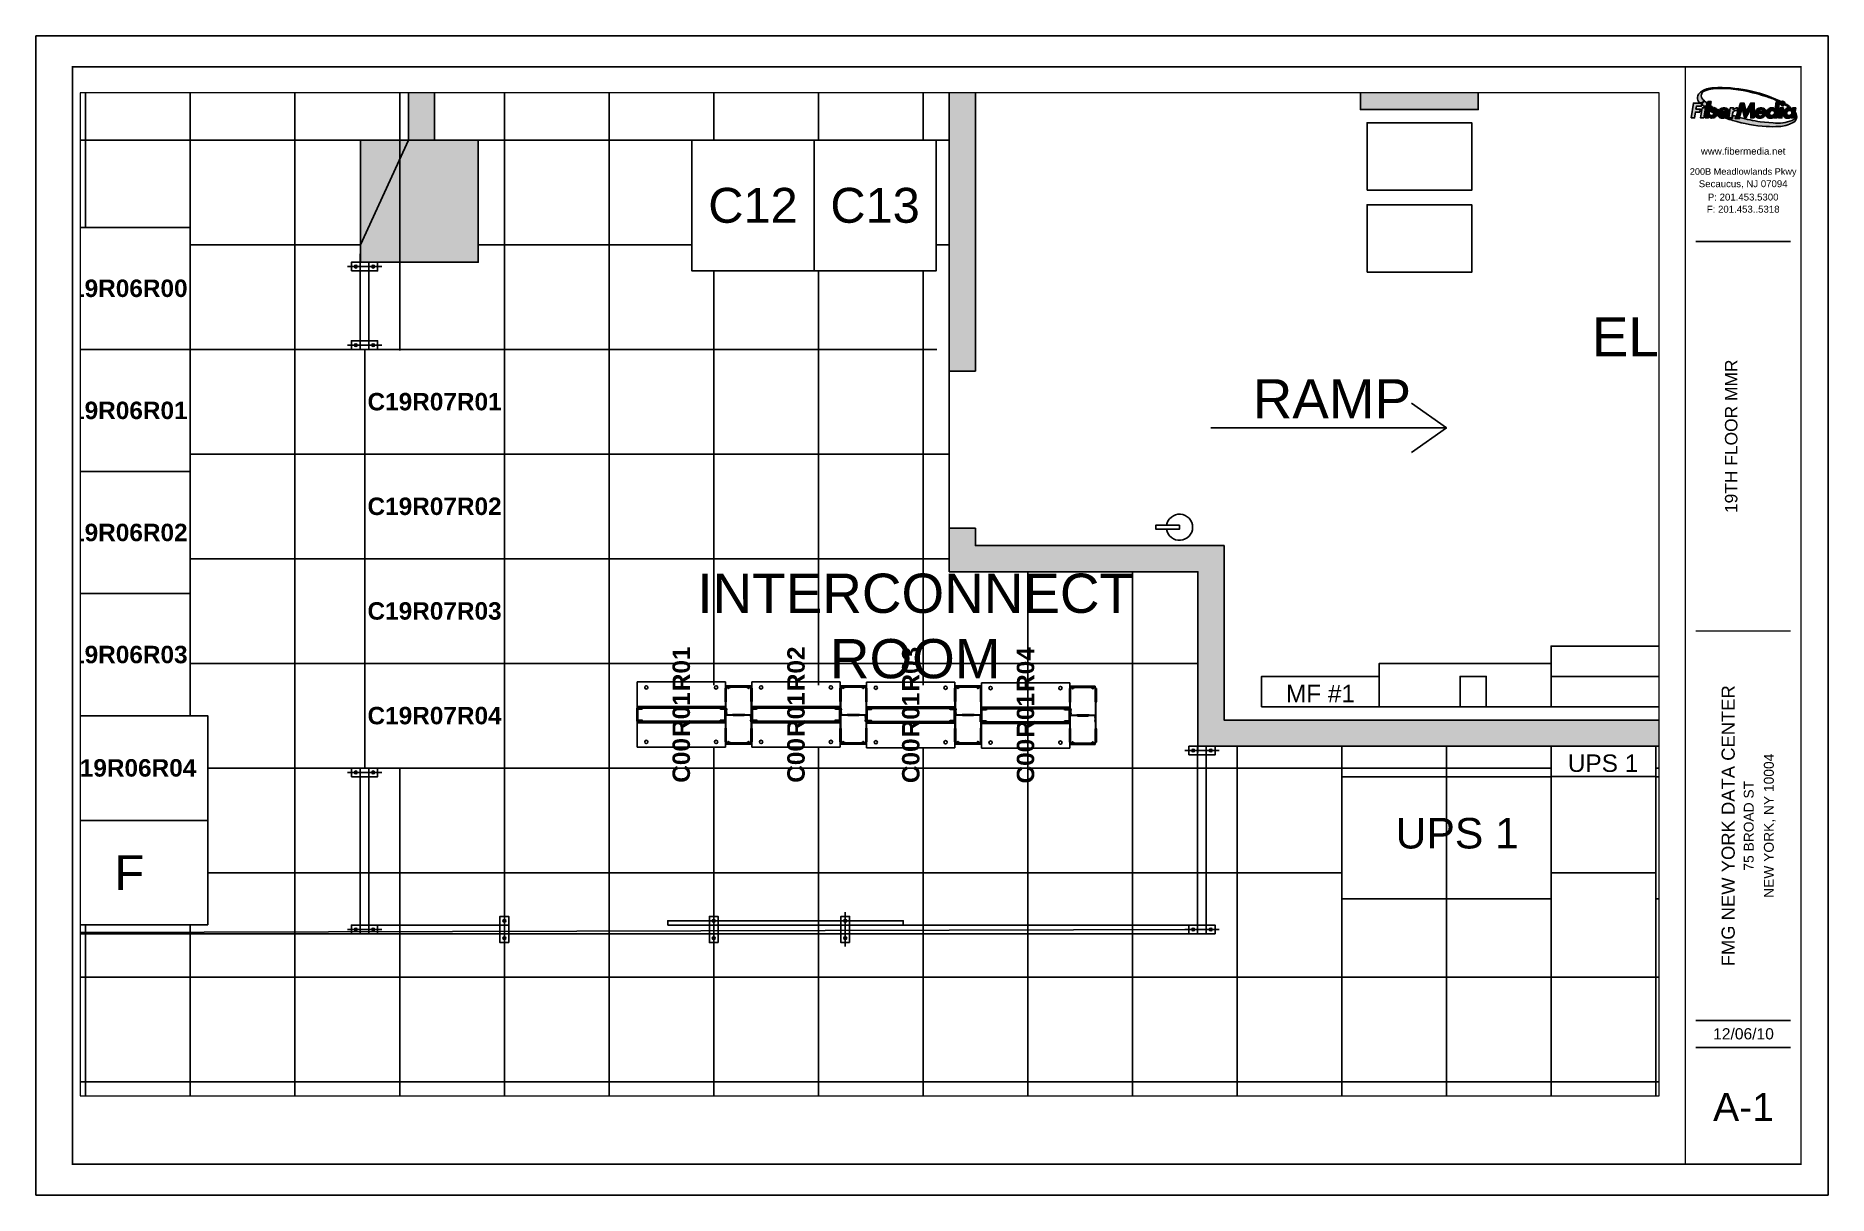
# Paper-space layout '19th FLR MMR' of a CAD drawing. Header units: inches. Extents: x 0 to 17, y -24 to -13.
# The model-space entities are those that its viewports show. They can reach past a viewport. Long polylines and large blocks are cut down to what shows.
import ezdxf
from ezdxf.enums import TextEntityAlignment as Align

# ---------------------------------------------------------------- set-up
doc = ezdxf.new("R2010")
doc.units = ezdxf.units.IN
doc.header["$LTSCALE"] = 48
doc.header["$MEASUREMENT"] = 0
doc.linetypes.add('DASHED2', pattern=[0.375, 0.25, -0.125])
for name, color, linetype in [('A-ANNO-TEXT-90', 1, 'Continuous'), ('A-COLS', 6, 'Continuous'), ('A-COLS-PATT', 8, 'Continuous'), ('A-FLOR-CAGE', 3, 'Continuous'), ('A-FLOR-EQUIP', 3, 'Continuous'), ('A-FLOR-PART', 6, 'Continuous'), ('A-FLOR-PART-FILL', 252, 'Continuous'), ('A-FLOR-PATT-RAFL', 8, 'Continuous'), ('A-FLOR-RACK', 3, 'Continuous'), ('AG-TTL', 1, 'Continuous')]:
    doc.layers.add(name, color=color, linetype=linetype)
doc.styles.add('CRR Text', font='arialbd.ttf', dxfattribs={"height": 4})
doc.styles.get("Standard").update_dxf_attribs({"font": 'arial.ttf'})
doc.styles.add('TITLES', font='arial.ttf')
doc.styles.add('TITLES-3', font='arial.ttf')
doc.dimstyles.get("Standard").update_dxf_attribs({"dimtxt": 0.18, "dimasz": 0.18, "dimexe": 0.18, "dimexo": 0.0625, "dimgap": 0.09, "dimtad": 0, "dimtih": 1, "dimtoh": 1, "dimdec": 4, "dimzin": 0, "dimdsep": 46, "dimtxsty": 'Standard', "dimcen": 0.09, "dimadec": 0, "dimazin": 0, "dimtfac": 1, "dimtdec": 4, "dimtofl": 0, "dimtmove": 0, "dimatfit": 3, "dimfxl": 1, "dimtolj": 1, "dimtzin": 0, "dimarcsym": 0})

psp = doc.layouts.new('19th FLR MMR')

msp = doc.modelspace()

# ---------------------------------------------------------------- texts
at = {"layer": 'A-ANNO-TEXT-90', "attachment_point": 5, "style": 'TITLES'}
for s, insert, char_height, width in [('ELECTRICAL ROOM', (272454.2152382002, 274480.1474646206), 9, 75.9571129520773), ('RAMP', (272355.8723885823, 274473.5012112147), 9, 75.9571129520773), ('INTERCONNECT ROOM', (272260.3343360598, 274421.3351691095), 9, 75.9571129520773), ('MF #1', (272353.2434232915, 274405.9016821757), 4, 32.81956615357194), ('UPS 1', (272418.0421587793, 274389.9016715459), 4, 32.81956615357194), ('UPS 1', (272384.6075203205, 274373.8162321207), 7, 26.79316318151541)]:
    msp.add_mtext(s, dxfattribs=dict(at, insert=insert, char_height=char_height, width=width))
at = {"layer": 'A-FLOR-RACK', "attachment_point": 5, "style": 'TITLES'}
for s, insert, char_height, width in [('C12', (272223.1349250319, 274517.8162338924), 8, 24.62477305572247), ('C13', (272251.1349294857, 274517.8162338924), 8, 24.62477305572247), ('{\\fArial|b1|i0|c0|p34;C19R06R00}', (272078.1349370355, 274498.816235664), 4, 24.625), ('{\\fArial|b1|i0|c0|p34;C19R06R01}', (272078.1349370355, 274470.8162321207), 4, 24.625), ('{\\fArial|b1|i0|c0|p34;C19R07R01}', (272150.1349383935, 274472.8162338923), 4, 24.625), ('{\\fArial|b1|i0|c0|p34;C19R07R02}', (272150.1349419566, 274448.8162338923), 4, 24.625), ('{\\fArial|b1|i0|c0|p34;C19R06R02}', (272078.1349370355, 274442.8162285774), 4, 24.625), ('{\\fArial|b1|i0|c0|p34;C19R07R03}', (272150.1349455197, 274424.8162338923), 4, 24.625), ('{\\fArial|b1|i0|c0|p34;C19R06R03}', (272078.1349370355, 274414.8162250342), 4, 24.625), ('{\\fArial|b1|i0|c0|p34;C19R07R04}', (272150.1349437382, 274400.8162338923), 4, 24.625), ('{\\fArial|b1|i0|c0|p34;C19R06R04}', (272080.1349388071, 274388.8162232625), 4, 24.625), ('F', (272080.1349405788, 274364.8162232626), 8, 24.62477305572247)]:
    msp.add_mtext(s, dxfattribs=dict(at, insert=insert, char_height=char_height, width=width))

# ---------------------------------------------------------------- blocks, each defined once
blk = doc.blocks.new('A$C0594215C')
h = blk.add_hatch(color=252)
edge = h.paths.add_edge_path()
edge.add_arc((0.1709584520221278, -2.083412417283995), 1.994241966931446, 62.78941536878353, 63.22376952168978)
edge.add_line((1.069378830522702, -0.3030074503830686), (1.071617104786519, -0.2885521231887243))
edge.add_line((1.071617104786519, -0.2885521231887243), (1.040140566052813, -0.2885521231887243))
edge.add_arc((0.1709584520220259, -2.083412417283903), 1.99424196693141, 64.16087023338495, 72.49067860598396)
edge.add_arc((-0.5277084517235218, -3.968215901324365), 4.003150465513878, 71.0702508235103, 84.87925500281447)
edge.add_arc((-0.3279088631606356, -2.369745897196541), 2.39389000902527, 86.22761131080384, 94.90238556720435)
edge.add_arc((-0.4566078224503712, -0.695014201693217), 0.7144417293695254, 96.09674002829891, 112.5899473717824)
edge.add_arc((-0.6925404297798822, -0.1516498851547301), 0.1224750865826184, 108.3256368973689, 226.64074568241)
edge.add_arc((0.06924796671472477, 0.5894775064872809), 1.185198823558726, 224.4632536954635, 227.3058588094185)
edge.add_arc((-0.7370074130625661, -0.3487148906776948), 0.06714029003129537, 87.78886458942061, 157.4044804465227)
edge.add_line((-0.7989940322651883, -0.3229180384411219), (-0.8542210732216056, -0.3229180384411201))
edge.add_arc((-0.7387793199977679, -0.2018786304285818), 0.1672642719752762, 124.041875156641, 226.3559731906128, ccw=False)
edge.add_arc((-0.5144292626139443, -0.5079410988120755), 0.5466614540864426, 90.82985394865119, 125.5690931979918, ccw=False)
edge.add_arc((-0.3610322513703007, -3.311478692262784), 3.354023228119497, 64.95134072622949, 92.75674945493648, ccw=False)
edge.add_arc((0.7039107332047472, -1.147300799936029), 0.9437524349426538, 65.16556394757907, 67.89692153606262, ccw=False)
edge.add_arc((1.136874550745162, -0.3418156465467824), 0.06276319090301803, 125.6608338282049, 149.4029760901692)
h = blk.add_hatch(color=150)
h.paths.add_polyline_path([(-0.9439911472762432, -0.4731319960804505), (-0.9328605767375677, -0.4038293996040885), (-0.815976758122769, -0.4038293996040885), (-0.8042101655276213, -0.3305667204188687), (-1.005292228222817, -0.3305667204188687), (-1.061935408904997, -0.6832458108854187), (-0.977737164824589, -0.6832458108854205), (-0.9554397288431531, -0.544414633911245), (-0.8524234275730151, -0.544414633911245), (-0.8409748460060946, -0.4731319960804505)])
h.paths.add_polyline_path([(-0.8315595787810537, -0.6832458108854205), (-0.7543777457121728, -0.6832458108854187), (-0.7161092471273811, -0.4449735402985642), (-0.7932910801962691, -0.4449735402985731)])
h.paths.add_polyline_path([(-0.7921219219888123, -0.3487148906780728, 1), (-0.6818929041367845, -0.3487148906780728, 1)])
h.paths.add_polyline_path([(-0.04752948349631225, -0.4894467109836018), (-0.04038672422671397, -0.4449735402985624), (-0.1197046902389509, -0.4449735402985624), (-0.157973188823739, -0.6832458108854151), (-0.07865522281150916, -0.6832458108854222), (-0.05807147748218711, -0.5550846360765505, -0.245071500450143), (-0.01616514480915043, -0.5173092833866235, -0.2049683213130661), (0.0445668823545553, -0.5158868664348422), (0.05507708918350573, -0.443266386627263, 0.1480760763406219), (0.01158334787850634, -0.4483325901713702, 0.0958231418744584)])
h = blk.add_hatch(color=252)
edge = h.paths.add_edge_path()
edge.add_arc((-0.5584988805977833, -0.114976916662535), 0.3607012231287179, 236.5400983716009, 237.562923876772)
edge.add_arc((0.5293194132058447, 1.413000961975328), 2.235934034398122, 235.0372289959115, 235.8469038586064)
edge.add_line((-0.7259476360411483, -0.4373248583208191), (-0.7071341026659823, -0.4373248583208156))
edge.add_line((-0.7071341026659823, -0.4373248583208156), (-0.7089661904222773, -0.4487320398343329))
edge.add_arc((0.5293194132056713, 1.413000961975111), 2.235934034397848, 236.3711188150108, 236.9146349213882)
edge.add_line((-0.6912500706209634, -0.4603946559683649), (-0.6786437973078812, -0.3819038482014641))
edge.add_arc((-0.7444768747685605, -0.33760494926131), 0.07934977337871726, 260.646895352226, 326.06349712130617, ccw=False)
edge = h.paths.add_edge_path()
edge.add_arc((0.06924796671479616, 0.5894775064891622), 1.185198823560329, 236.2250848106262, 239.4956442540021)
edge.add_arc((-0.519879557446649, -0.5415871414219011), 0.1106152387782565, 96.4801786782034, 110.1386059489327)
edge.add_arc((-0.5298737445793613, -0.547784849296689), 0.1135785383427976, 104.3187470870249, 127.9229163778035)
edge.add_line((-0.5996792003322255, -0.4581897449704968), (-0.589641685545562, -0.3956928734517966))
edge = h.paths.add_edge_path()
edge.add_arc((-0.2709623054637533, -0.5878551794541035), 0.1626263114402569, 144.004809004419, 152.479002677329)
edge.add_arc((-0.5824146488473552, -0.5474296513729059), 0.1707947899236683, 11.72904961998594, 13.16119415732322)
edge.add_arc((-0.5192446614920238, -0.5286270174367876), 0.105076219430628, 11.02021304879129, 27.11211110247318)
edge.add_arc((0.1448197807670578, 0.6364064544775003), 1.254402788363411, 242.9462933076306, 244.1288281190921)
edge = h.paths.add_edge_path()
edge.add_arc((0.5293194132004926, 1.407691847918703), 2.235934034395837, 239.91588308536, 242.2112484682238)
edge.add_arc((-0.5789282358464746, -0.5596961891679846), 0.06668718741910036, 350.7831718364495, 372.246437661924)
edge.add_arc((-0.5579463066670773, -0.563961833901156), 0.04786988906962306, 22.61938422938717, 62.3609906839571)
edge.add_arc((-0.5587644726308713, -0.608386547774685), 0.08983294516621866, 75.14884898080328, 106.0788035953638)
edge.add_arc((-0.5391596285832256, -0.6009187423208008), 0.09053392178470354, 119.4301234675816, 125.3107629498658)
edge = h.paths.add_edge_path()
edge.add_line((-0.1557309399546014, -0.5886563389343884), (-0.3293648771392732, -0.5886563389343848))
edge.add_line((-0.3293648771392732, -0.5886563389343848), (-0.3293648771392732, -0.6091432262947674))
edge.add_arc((-0.2901175050265417, -0.5827829778931662), 0.04727810183953379, 213.8870330073015, 332.8460239399074)
edge.add_line((-0.2480502414908585, -0.6043599158633395), (-0.1582530643713511, -0.6043599158633395))
edge.add_line((-0.1582530643713511, -0.6043599158633395), (-0.1557309399546014, -0.5886563389343884))
edge = h.paths.add_edge_path()
edge.add_line((0.1125556042908258, -0.6745786467285875), (0.1060034805098375, -0.6960315596464408))
edge.add_line((0.1060034805098375, -0.6960315596464408), (-0.005567069166875882, -0.6960315596464408))
edge.add_line((-0.005567069166875882, -0.6960315596464408), (0.01127160104475777, -0.6451468648773133))
edge.add_arc((1.200554078187313, 3.258556665807383), 4.080844773563251, 252.0636616589661, 253.0563848921706, ccw=False)
edge.add_line((-0.05618320337368132, -0.6239561121565451), (-0.0677591167331073, -0.6960315596464426))
edge.add_line((-0.0677591167331073, -0.6960315596464426), (-0.1729762890325297, -0.696031559646439))
edge.add_line((-0.1729762890325297, -0.696031559646439), (-0.1618463988069969, -0.6267331990236844))
edge.add_arc((-0.2806453659168048, -0.5709757821471662), 0.1312329384076234, 293.89652817515673, 334.8573341880382, ccw=False)
edge.add_arc((0.5293194132057565, 1.413000961975097), 2.235934034397882, 250.2161091887117, 254.8021579129318)
edge.add_arc((0.9287271837570286, 2.38799455546791), 3.284102182812922, 252.5362963978491, 266.760041494498)
edge.add_arc((0.8962114969054849, 1.991936281189155), 2.886856852114225, 266.9600882480628, 273.0399117519371)
edge.add_arc((0.9972862860723108, -0.05007687140053507), 0.8423891327112868, 273.5404209041839, 296.6493961822535)
edge.add_arc((1.318880292104831, -0.6564303268407057), 0.1569688639149812, 290.9960937629002, 398.7429001081705)
edge.add_line((1.441310047317476, -0.5581950008254086), (1.43725783654282, -0.5843651773560463))
edge.add_arc((1.338238461958998, -0.635905774508418), 0.1116300573223636, -74.79073135478001, 27.497438359595776, ccw=False)
edge.add_arc((1.022168621060813, 0.07384928093940357), 0.8874322738903284, 262.5245608080628, 292.90240459135254, ccw=False)
edge.add_line((0.9067126345443874, -0.8060404598347901), (0.6005406320812803, -0.777936605636345))
edge.add_arc((1.200554078187356, 3.258556665807508), 4.080844773563383, 254.53729395839298, 261.54505320372846, ccw=False)
h = blk.add_hatch(color=150)
h.paths.add_polyline_path([(-0.464485142721113, -0.6506973027361997, 0.2422313771518775), (-0.4298396226932404, -0.5114791628187234, 0.2292342290760988), (-0.4772120682256222, -0.4478769649042444, 0.1981652741137444), (-0.5556947880809702, -0.4450501999229957, 0.1572452597342862), (-0.6108464704058818, -0.4794873226813102), (-0.5807737079797661, -0.2922444035421403), (-0.6564970456431425, -0.2922444035421404), (-0.7192951075691701, -0.6832458108854205), (-0.6435717699057868, -0.6832458108854224), (-0.6371805040175929, -0.6434516853926056, 0.2184930468814389), (-0.5981178874703339, -0.6846184754293763, 0.1922688431431269), (-0.52882683663384, -0.6846184754293763, 0.1528358977234149)])
h.paths.add_polyline_path([(-0.5394517096472456, -0.6175071193958779, -0.3487793084046487), (-0.6208198438288302, -0.6063099687616728, -0.3083958033458566), (-0.6185834228036207, -0.5378888816189449, -0.1098904949678576), (-0.5866216387563092, -0.5096609152313434, -0.1403228544293816), (-0.5329658476289718, -0.5090715903955785, -0.1824679828219365), (-0.5064327678955002, -0.5379484436120577, -0.1525949031095943), (-0.5099705039540794, -0.5821477071495381, -0.1943207963366883)], flags=16)
blk.add_hatch(color=7).paths.add_polyline_path([(0.4551716178186531, -0.3305667204188687), (0.3717930145098194, -0.3305667204188705), (0.2577278615335246, -0.5328890657912595), (0.2129357394400877, -0.3305667204188634), (0.1288395170394949, -0.3305667204188634), (0.0121315968711535, -0.6832458108854205), (0.09653970216555763, -0.6832458108854205), (0.1642387413365327, -0.4615861413640943), (0.2179311398465735, -0.6832458108854187), (0.250600450719201, -0.6832458108854187), (0.375982897246594, -0.4654101950113709), (0.3706298007082225, -0.6832458108854187), (0.455171617818646, -0.6832458108854187)])
h = blk.add_hatch(color=256)
h.paths.add_polyline_path([(1.062692946819645, -0.2962008051664693), (0.9827583295877282, -0.2962008051664746), (0.9542080179841683, -0.4805857585216575, 0.1660834034530181), (0.912927642226208, -0.4462745412662041, 0.1922688431432861), (0.8436365913896609, -0.4462745412661828, 0.1302370855333304), (0.7819837571356274, -0.4847839311246496, 0.2760747585615823), (0.7446493774490683, -0.6194138538768765, 0.2292342290759845), (0.7920218229814395, -0.6830160517913164, 0.1612593907235224), (0.8779785577879835, -0.688053098275633, 0.1252117057155182), (0.928042070101629, -0.6495719029395364), (0.9228279756363733, -0.6832458108854187), (1.00276259286829, -0.6832458108854169)])
h.paths.add_polyline_path([(0.9362989646214679, -0.5244444720866159, -0.3047964561301256), (0.9345300912018857, -0.5922166724003528, -0.1119520285667268), (0.9021007595489365, -0.6210935256169492, -0.1403228544293417), (0.8484449684216138, -0.6216828504527143, -0.1824679828220262), (0.8219118886881347, -0.5928059972362156, -0.1525949031096704), (0.8254496247467316, -0.5486067336987173, -0.1943207963362681), (0.8549308304398302, -0.5132473214524413, -0.3487793084049131)], flags=16)
h = blk.add_hatch(color=7)
h.paths.add_polyline_path([(1.154277623326792, -0.4449735402985642), (1.074343006094889, -0.4449735402985677), (1.037448739789763, -0.6832458108854151), (1.117383357021666, -0.6832458108854222)])
h.paths.add_polyline_path([(1.081760041819127, -0.3418156465476727, 1), (1.191989059671155, -0.3418156465476727, 1)])
h = blk.add_hatch(color=252)
edge = h.paths.add_edge_path()
edge.add_arc((1.294789548762088, -0.5238541741345519), 0.09067722310861838, 68.35041922940898, 69.08930672506436)
edge.add_arc((1.289726775181985, -0.5330404807245797), 0.1010758765283463, 68.26698003533005, 96.40550105702381)
edge.add_line((1.278450311232106, -0.4325955994375743), (1.249091234959067, -0.4057262949633778))
edge.add_arc((0.1709584520220351, -2.083412417283851), 1.994241966931359, 57.27395073966413, 59.18374888272163)
edge.add_arc((1.136874550745189, -0.3418156465472389), 0.06276319090322025, 332.5701881616779, 357.8213908788101)
edge.add_arc((0.7039107332057878, -1.147300799931888), 0.9437524349385841, 48.58238692836511, 58.31666075905122, ccw=False)
h = blk.add_hatch(color=150)
h.paths.add_polyline_path([(-0.3421506259002953, -0.6127866523531917), (-0.3421506259002918, -0.5758705901733645), (-0.1614259656604986, -0.5758705901733663, 0.340467163760611), (-0.1889941120606977, -0.4639251802061164, 0.5066452923940188), (-0.4137871478878736, -0.5468857539114218, 0.1586564397956879), (-0.4071284165138422, -0.6427457196372579, 0.1576907027495531), (-0.3525268192468296, -0.6866815408024998, 0.1371768687911763), (-0.2553093411860381, -0.6866815408024998, 0.2433452316852604), (-0.1715670514486263, -0.6171456646243598), (-0.240854213321871, -0.6171456646243598, -0.549380458128436)])
h.paths.add_polyline_path([(-0.3390040020224063, -0.5337555240530634, -0.5265984072587759), (-0.2373027410867827, -0.4988498700475361, -0.2686918640123406), (-0.2239423709463857, -0.5337555240530634)], flags=16)
h = blk.add_hatch(color=7)
h.paths.add_polyline_path([(0.701476994245315, -0.4639251802061164, 0.5066452923940188), (0.4766839584181426, -0.5468857539114218, 0.1586564397956879), (0.483342689792174, -0.6427457196372579, 0.1576907027495531), (0.5379442870591866, -0.6866815408024998, 0.1371768687911763), (0.6351617651199781, -0.6866815408024998, 0.2433452316852604), (0.71890405485739, -0.6171456646243598), (0.6496168929841453, -0.6171456646243598, -0.549380458128436), (0.5483204804057209, -0.6127866523531917), (0.5483204804057245, -0.5758705901733645), (0.7290451406455141, -0.5758705901733663, 0.340467163760611)])
h.paths.add_polyline_path([(0.671159234551606, -0.5337555240530634), (0.5560976034755818, -0.5337555240530634, -0.5265984072586107), (0.657798864411177, -0.4988498700475166, -0.2686918640125928)], flags=16)
h = blk.add_hatch(color=256)
h.paths.add_polyline_path([(1.324372300600185, -0.4462745412662148, 0.1922688431434381), (1.255081249763581, -0.4462745412661917, 0.1302370855333025), (1.193428415509576, -0.4847839311246602, 0.2760747585615811), (1.156094035823021, -0.6194138538768907, 0.2292342290758893), (1.203466481355377, -0.6830160517913075, 0.1612593907235385), (1.289423216161925, -0.6880530982756365, 0.125211705715542), (1.339486728475581, -0.6495719029395328), (1.334272634010329, -0.6832458108854151), (1.414207251242239, -0.6832458108854151), (1.451101517547361, -0.4449735402985642), (1.371166900315455, -0.4449735402985642), (1.365652676358124, -0.4805857585216575, 0.1660834034529354)])
h.paths.add_polyline_path([(1.347743622995417, -0.5244444720866088, -0.3083958033495888), (1.345507201969728, -0.5928655592300078, -0.1098904949657672), (1.313545417922892, -0.6210935256169492, -0.1403228544293557), (1.259889626795566, -0.6216828504527125, -0.1824679828218888), (1.233356547062094, -0.5928059972362405, -0.1525949031094339), (1.236894283120652, -0.5486067336988043, -0.194320796336881), (1.266375488813825, -0.5132473214524165, -0.3487793084046638)], flags=16)
blk.add_line((1.334272634010329, -0.6832458108854187), (1.414207251242232, -0.6832458108854205))
at = {"color": 252}
for points in [[(1.082849975142398, -0.3098693891248256, 0.001895229791132457), (1.069378830522702, -0.3030074503830686), (1.071617104786519, -0.2885521231887243), (1.040140566052813, -0.2885521231887243, 0.03636165827306567), (0.7709479942888287, -0.1815676360672729, 0.06032616856001785), (-0.170407552634785, 0.01895724729287984, 0.03786892965383652), (-0.5324868896217048, 0.01538663715040833, 0.07208968664432779), (-0.7310487088770508, -0.03538613640046684, 0.5675892245402974), (-0.776628227894637, -0.2406970021301387, 0.0124038407164836), (-0.7344170054064492, -0.2816245908299404, 0.3134558342570217), (-0.7989940322651883, -0.3229180384411219), (-0.8542210732216056, -0.3229180384411201, -0.4786589444729102), (-0.8324136359739285, -0.06327866090803802, -0.1527501872827882), (-0.5223466573924647, 0.03866301775111403, -0.1219227854038058), (1.059020278775545, -0.2729062270430536, -0.01191836001764309), (1.100284492139906, -0.2908216690240142, 0.1039668236059546)], [(-0.7573726745431557, -0.4158998078628002, 0.004462947815152335), (-0.751969294961448, -0.4194019010716747, 0.003532887754393757), (-0.7259476360411483, -0.4373248583208191), (-0.7071341026659823, -0.4373248583208156), (-0.7089661904222773, -0.4487320398343329, 0.002371540844472829), (-0.6912500706209634, -0.4603946559683649), (-0.6786437973078812, -0.3819038482014641, -0.293446667063234)], [(-0.589641685545562, -0.3956928734517966, 0.01427147646340206), (-0.5323635361593624, -0.4316786279869937, 0.05966678784963601), (-0.5579635411699364, -0.43773464393756, 0.1033583336597226), (-0.5996792003322255, -0.4581897449704968)], [(1.328243005524843, -0.4395735415947293, 0.003224016070622273), (1.327153369222678, -0.4391491452644498, 0.123398130634315), (1.278450311232106, -0.4325955994375743), (1.249091234959067, -0.4057262949633778, 0.00833325929926334), (1.192581641140958, -0.3707282426256224, 0.1106271704536815), (1.199592375066061, -0.3442015729523007, -0.04249934181818223)], [(-0.5914892244348628, -0.5270404343290558, 0.01001575575805477), (-0.5131020290790609, -0.5703775499653698, 0.09392591860414795), (-0.5137585622834919, -0.5455507088451217, 0.1751647028251352), (-0.5357394990469118, -0.5215544763454325, 0.1357827486056406), (-0.5836445329810189, -0.5220677164908345, 0.02566476300210364)], [(-0.402537777784957, -0.4922768751370903, 0.03699250549519911), (-0.4151860764648774, -0.5127098465925162, 0.006248990724130681), (-0.4161060677270534, -0.5085411426483226, 0.07032976486685392), (-0.4257145856311375, -0.4807403094763281, 0.005159827285565176)], [(-0.1557309399546014, -0.5886563389343884), (-0.3293648771392732, -0.5886563389343848), (-0.3293648771392732, -0.6091432262947674, 0.5713097235665051), (-0.2480502414908585, -0.6043599158633395), (-0.1582530643713511, -0.6043599158633395)], [(0.1125556042908258, -0.6745786467285875), (0.1060034805098375, -0.6960315596464408), (-0.005567069166875882, -0.6960315596464408), (0.01127160104475777, -0.6451468648773133, -0.004331599335719296), (-0.05618320337368132, -0.6239561121565451), (-0.0677591167331073, -0.6960315596464426), (-0.1729762890325297, -0.696031559646439), (-0.1618463988069969, -0.6267331990236844, -0.1806528547857834), (-0.2274847152853319, -0.6909592366212625, 0.02001308373530438), (-0.05683702907758814, -0.7447343395270405, 0.06214260323679621), (0.7431169158915907, -0.8908582889914936, 0.02653445933012724), (1.049306077919379, -0.8908582889914936, 0.101175043808208), (1.37512291105579, -0.8029772205379011, 0.5081346510250146), (1.441310047317476, -0.5581950008254086), (1.43725783654282, -0.5843651773560463, -0.4785198978218252), (1.367524081090465, -0.7436258850258177, -0.1333300928544844), (0.9067126345443874, -0.8060404598347901), (0.6005406320812803, -0.777936605636345, -0.03058665103199306)]]:
    blk.add_lwpolyline(points, format="xyb", close=True, dxfattribs=at)
at = {"color": 150}
for points in [[(-1.061935408905001, -0.6832458108854205), (-0.977737164824589, -0.6832458108854205), (-0.9554397288431566, -0.544414633911245), (-0.8524234275730151, -0.544414633911245), (-0.8409748460060982, -0.4731319960804541), (-0.9439911472762397, -0.4731319960804505), (-0.9328605767375677, -0.4038293996040903), (-0.815976758122769, -0.4038293996040885), (-0.8042101655276177, -0.3305667204188651), (-1.005292228222817, -0.3305667204188687), (-1.061935408905001, -0.6832458108854205)], [(-0.7543777457121728, -0.6832458108854205), (-0.7161092471273811, -0.4449735402985624), (-0.7932910801962691, -0.4449735402985695), (-0.8315595787810572, -0.6832458108854205)]]:
    blk.add_lwpolyline(points, close=True, dxfattribs=at)
for points in [[(-0.6108464704058818, -0.4794873226813099), (-0.5807737079797661, -0.2922444035421403), (-0.6564970456431425, -0.2922444035421403), (-0.7192951075691703, -0.6832458108854205), (-0.6435717699057868, -0.6832458108854222), (-0.6371805040175929, -0.6434516853926056, 0.2184930468814389), (-0.5981178874703339, -0.6846184754293763, 0.1922688431431269), (-0.52882683663384, -0.6846184754293763, 0.1528358977234149), (-0.464485142721113, -0.6506973027361997, 0.2422313771518775), (-0.4298396226932404, -0.5114791628187234, 0.2292342290760988), (-0.4772120682256222, -0.4478769649042444, 0.1981652741137445), (-0.5556947880809702, -0.4450501999229957, 0.1622829305430352), (-0.6121727389427782, -0.4810914463521048)], [(-0.6180680546762609, -0.4762177616190488, 0.0001645841879939112), (-0.6181151508044529, -0.4762758386788288, 0.0001645841879939112)]]:
    blk.add_lwpolyline(points, format="xyb", dxfattribs=at)
at = {"color": 7}
blk.add_lwpolyline([(0.4551716178186496, -0.6832458108854187), (0.4551716178186496, -0.3305667204188687), (0.3717930145098229, -0.3305667204188651), (0.2577278615335281, -0.5328890657912542), (0.2129357394400913, -0.3305667204188651), (0.1288395170394949, -0.3305667204188651), (0.01213159687115706, -0.6832458108854205), (0.09653970216555408, -0.6832458108854205), (0.1642387413365327, -0.4615861413640943), (0.21793113984657, -0.6832458108854205), (0.250600450719201, -0.6832458108854187), (0.375982897246594, -0.4654101950113727), (0.3706298007082225, -0.6832458108854187), (0.4550379060026195, -0.6832458108854187)], dxfattribs=at)
for points in [[(0.9542080179841683, -0.4805857585216557), (0.9827583295877353, -0.2962008051664728), (1.062692946819638, -0.2962008051664693), (1.002762592868287, -0.6832458108854187), (0.9228279756363769, -0.6832458108854187), (0.928042070101629, -0.6495719029395328, -0.1252117057155522), (0.8779785577879693, -0.6880530982756383, -0.1612593907235022), (0.792021822981436, -0.6830160517913146, -0.2292342290760988), (0.7446493774490577, -0.6194138538768357, -0.276074758561474), (0.7819837571356203, -0.4847839311246585, -0.1302370855333447), (0.8436365913896573, -0.4462745412661828, -0.1922688431431269), (0.9129276422261512, -0.4462745412661828, -0.1660834034532019)], [(0.6496168929841453, -0.6171456646243598), (0.71890405485739, -0.6171456646243598, -0.2433452316852561), (0.6351617651199781, -0.6866815408024998, -0.1371768687911763), (0.5379442870591902, -0.6866815408024998, -0.1576907027495572), (0.483342689792174, -0.6427457196372579, -0.1586564397957188), (0.4766839584181461, -0.546885753911404, -0.5066452923939466), (0.7014769942453043, -0.4639251802061075, -0.3404671637606559), (0.7290451406455141, -0.5758705901733663), (0.5483204804057209, -0.5758705901733645), (0.5483204804057209, -0.6127866523531917, 0.549380458128436)], [(0.6577988644112267, -0.4988498700475539, -0.2686918640121395), (0.6711592345516024, -0.5337555240530634), (0.5560976034755818, -0.5337555240530634, -0.5265984072588918)], [(0.9362989646214679, -0.5244444720866159, 0.3487793084046479), (0.8549308304398835, -0.5132473214524129, 0.1943207963366884), (0.8254496247467173, -0.5486067336987528, 0.1525949031095951), (0.8219118886881382, -0.5928059972362316, 0.1824679828219372), (0.8484449684216102, -0.6216828504527125, 0.1403228544293804), (0.9021007595489472, -0.6210935256169456, 0.1119520285663383), (0.934530091201804, -0.5922166724004665, 0.3047964561307527)]]:
    blk.add_lwpolyline(points, format="xyb", close=True, dxfattribs=at)
at = {"color": 150}
for points in [[(-0.6208198438288299, -0.6063099687616731, 0.3487793084046479), (-0.5394517096472455, -0.6175071193958779, 0.1943207963366884), (-0.5099705039540794, -0.582147707149538, 0.1525949031095951), (-0.5064327678955003, -0.5379484436120574, 0.1824679828219372), (-0.5329658476289723, -0.5090715903955783, 0.1403228544293804), (-0.5866216387563092, -0.5096609152313434, 0.1119520285663383), (-0.619050970409166, -0.5385377684478243, 0.3047964561307527)], [(-0.240854213321871, -0.6171456646243598), (-0.1715670514486263, -0.6171456646243598, -0.2433452316852561), (-0.2553093411860381, -0.6866815408024998, -0.1371768687911763), (-0.3525268192468261, -0.6866815408024998, -0.1576907027495572), (-0.4071284165138422, -0.6427457196372579, -0.1586564397957188), (-0.4137871478878701, -0.546885753911404, -0.5066452923939466), (-0.1889941120607119, -0.4639251802061075, -0.3404671637606559), (-0.1614259656604986, -0.5758705901733663), (-0.3421506259002918, -0.5758705901733645), (-0.3421506259002953, -0.6127866523531917, 0.549380458128436)], [(-0.2373027410867614, -0.4988498700475539, -0.2686918640121395), (-0.2239423709463857, -0.5337555240530634), (-0.3390040020224063, -0.5337555240530634, -0.5265984072588918)], [(-0.07865522281150916, -0.6832458108854222), (-0.157973188823739, -0.6832458108854187), (-0.1197046902389474, -0.4449735402985624), (-0.04038672422671752, -0.4449735402985624), (-0.04752948349631225, -0.4894467109836018, -0.09359216279658797), (0.01005303019546844, -0.4490179564196168, -0.1537512449355207), (0.05507708918350573, -0.443266386627263), (0.0445668823545553, -0.5158868664348422, 0.2049683213130661), (-0.01616514480915043, -0.5173092833866235, 0.245071500450143), (-0.05807147748218711, -0.5550846360765505)]]:
    blk.add_lwpolyline(points, format="xyb", close=True, dxfattribs=at)
at = {"color": 7}
blk.add_lwpolyline([(1.074343006094889, -0.4449735402985677), (1.037448739789763, -0.6832458108854187), (1.117383357021666, -0.6832458108854187), (1.154277623326792, -0.4449735402985642)], close=True, dxfattribs=at)
for points in [[(1.371166900315455, -0.4449735402985642), (1.451101517547361, -0.4449735402985642), (1.414207251242239, -0.6832458108854187), (1.334272634010329, -0.6832458108854187), (1.339486728475581, -0.6495719029395328, -0.1252117057155522), (1.289423216161921, -0.6880530982756383, -0.1612593907235022), (1.203466481355388, -0.6830160517913146, -0.2292342290760988), (1.15609403582301, -0.6194138538768357, -0.276074758561474), (1.193428415509576, -0.4847839311246585, -0.1302370855333447), (1.255081249763606, -0.4462745412661828, -0.1922688431431269), (1.324372300600103, -0.4462745412661828, -0.1660834034532019), (1.365652676358124, -0.4805857585216557)], [(1.34774362299542, -0.5244444720866159, 0.3487793084046479), (1.266375488813836, -0.5132473214524129, 0.1943207963366884), (1.236894283120673, -0.5486067336987528, 0.1525949031095951), (1.23335654706209, -0.5928059972362316, 0.1824679828219372), (1.259889626795566, -0.6216828504527125, 0.1403228544293804), (1.313545417922899, -0.6210935256169456, 0.1119520285663383), (1.345974749575756, -0.5922166724004665, 0.3047964561307527)]]:
    blk.add_lwpolyline(points, format="xyb", close=True)
at = {"color": 252}
blk.add_lwpolyline([(1.431124394710039, -0.5739907262990886, 0.0128639353569724), (1.42781716512641, -0.5692955227701226)], format="xyb", dxfattribs=at)
at = {"color": 150}
blk.add_circle((-0.7370074130627984, -0.3487148906780728), 0.05511450892601504, dxfattribs=at)
at = {"color": 7}
blk.add_circle((1.136874550745141, -0.3418156465476727), 0.05511450892601504, dxfattribs=at)
blk = doc.blocks.new('FMG 11x17')
at = {"color": 5, "const_width": 0.01475694444444444}
blk.add_lwpolyline([(0.3472222222222152, -23.70486111111111), (15.64541046618668, -23.70486111111111), (15.64541046618667, -13.2951388888889), (0.3472222222222152, -13.29513888888889)], close=True, dxfattribs=at)
for points in [[(15.64541046618668, -23.70486111111111), (16.74253437877431, -23.70486111111111), (16.74253437877431, -13.2951388888889), (15.64541046618667, -13.29513888888889)], [(16.64319427272049, -14.95177171234065), (15.7447505722405, -14.95177171234065)], [(16.64319427272049, -18.64728941852781), (15.7447505722405, -18.64728941852781)], [(16.64319427272049, -22.34280712471496), (15.7447505722405, -22.34280712471496)], [(16.64319427272049, -22.59793713611112), (15.7447505722405, -22.59793713611112)]]:
    blk.add_lwpolyline(points, dxfattribs=at)
at = {"xscale": 0.3953900133538824, "yscale": 0.3953900133538824, "zscale": 0.3953900133538824}
blk.add_blockref('A$C0594215C', (16.11903578192722, -13.50801857269848), dxfattribs=at)
at = {"layer": 'AG-TTL', "style": 'TITLES'}
for s, height, p in [('www.fibermedia.net', 0.0653322221734557, (16.19397242248049, -14.12713934886837)), ('200B Meadlowlands Pkwy', 0.06206561106478292, (16.1938403628175, -14.31832237929684)), ('Secaucus, NJ 07094', 0.0653322221734557, (16.19397242248049, -14.43607522856246)), ('F: 201.453..5318', 0.0653322221734557, (16.19397242248049, -14.67748884865754)), ('P: 201.453.5300', 0.0653322221734557, (16.19397242248049, -14.562525939016))]:
    blk.add_text(s, height=height, dxfattribs=at).set_placement(p, align=Align.CENTER)
at = {"layer": 'AG-TTL'}
for tag, height, style, p in [('SHEETNAME1', 0.1180555555555556, 'TITLES-3', (16.13932876333482, -16.79953056543422)), ('SHEETNAME2', 0.1180555555555556, 'TITLES-3', (16.33589787188766, -16.79953056543422)), ('SHEETNAME3', 0.1180555555555556, 'TITLES-3', (16.51808384673296, -16.79953056543422)), ('BUILDINGNAME', 0.125, 'TITLES', (16.11402371971855, -20.49504827162137)), ('BUILDINGADDRESS', 0.09375, 'TITLES', (16.29353027460938, -20.49504827162137)), ('BUILDINGADDRESS2', 0.09375, 'TITLES', (16.48431883000867, -20.49504827162137))]:
    blk.add_attdef(tag, text='', height=height, rotation=90, dxfattribs=dict(at, style=style)).set_placement(p, align=Align.CENTER)
at = {"layer": 'AG-TTL', "style": 'TITLES-3'}
for tag, height, p in [('DATE', 0.1058843523020944, (16.19722177216635, -22.46894767642606)), ('SHEET', 0.265625, (16.19722177216635, -23.16306614676498))]:
    blk.add_attdef(tag, text='', height=height, dxfattribs=at).set_placement(p, align=Align.MIDDLE_CENTER)
blk = doc.blocks.new('twopost')
for p, q in [((-7.499999999999999, 20.27999999999992), (-7.5, 0.03000000000000159)), ((-1.499999999999984, 20.27999999999992), (-7.499999999999999, 20.27999999999992)), ((-1.875, 0.03000000000000125), (-1.874999999999999, 20.27999999999992)), ((1.500000000000058, 20.31000000000006), (-1.499999999999984, 20.31000000000006)), ((-1.499999999999984, 20.31000000000006), (-1.499999999999985, 19.04499999999999)), ((-1.499999999999985, 19.04499999999999), (-1.499999999999984, 20.31000000000006)), ((-1.499999999999986, 0.03000000000000123), (-1.499999999999984, 20.27999999999992)), ((-1.499999999999985, 19.04499999999999), (-1.449999999999959, 19.04499999999999)), ((-1.449999999999959, 19.04499999999999), (-1.499999999999985, 19.04499999999999)), ((-1.249999999999999, 19.24499999999995), (-1.249999999999999, 19.94)), ((-1.049999999999967, 20.13999999999996), (1.050000000000041, 20.13999999999996)), ((1.250000000000001, 19.94), (1.250000000000001, 19.24499999999995)), ((1.450000000000032, 19.04499999999999), (1.500000000000058, 19.04499999999999)), ((1.500000000000058, 19.04499999999999), (1.500000000000058, 20.31000000000006)), ((1.500000000000058, 20.27999999999992), (7.500000000000001, 20.27999999999992)), ((1.500000000000057, 0.03000000000000105), (1.500000000000058, 20.27999999999992)), ((1.875, 0.03000000000000102), (1.875000000000001, 20.27999999999992)), ((7.500000000000001, 20.27999999999992), (7.5, 0.03000000000000068)), ((-7.5, 0.03000000000000159), (-1.499999999999986, 0.03000000000000123)), ((-1.499999999999986, 9.184547653667742e-17), (-1.499999999999986, 1.26499999999993)), ((-1.499999999999986, 1.26499999999993), (-1.44999999999996, 1.26499999999993)), ((-1.499999999999986, 1.26499999999993), (-1.499999999999986, 9.184547653667742e-17)), ((-1.44999999999996, 1.26499999999993), (-1.499999999999986, 1.26499999999993)), ((1.500000000000057, -9.184547653668177e-17), (-1.499999999999986, 9.184547653667742e-17)), ((-1.25, 1.064999999999969), (-1.25, 0.3700000000000614)), ((-1.049999999999969, 0.1699999999999591), (1.05000000000004, 0.169999999999959)), ((1.25, 0.3700000000000613), (1.25, 1.064999999999969)), ((1.450000000000031, 1.26499999999993), (1.500000000000057, 1.26499999999993)), ((1.500000000000057, 1.26499999999993), (1.500000000000057, -9.184547653668177e-17)), ((7.5, 0.03000000000000068), (1.500000000000057, 0.03000000000000105))]:
    blk.add_line(p, q)
for centre in [(-6.249999999999999, 18.16000000000003), (6.250000000000001, 18.16000000000003), (-6.25, 2.160000000000082), (6.25, 2.160000000000081)]:
    blk.add_circle(centre, 0.375)
for centre, start, end in [((-1.449999999999959, 19.24499999999995), 270, 0), ((-1.049999999999968, 19.94), 90, 180), ((1.050000000000041, 19.94), 0, 90), ((1.450000000000032, 19.24499999999995), 180, 270), ((-1.44999999999996, 1.064999999999969), 0, 90), ((-1.049999999999969, 0.3700000000000614), 180, 270), ((1.05000000000004, 0.3700000000000613), 270, 0), ((1.450000000000031, 1.064999999999969), 90, 180)]:
    blk.add_arc(centre, 0.2, start, end)
at = {"style": 'CRR Text'}
for tag, p in [('CG', (-10.5, 10.15499999999996)), ('RW', (0, 10.15499999999996)), ('RK', (10.50000000000001, 10.15499999999996))]:
    blk.add_attdef(tag, text='', height=4, dxfattribs=at).set_placement(p, align=Align.MIDDLE_CENTER)
blk = doc.blocks.new('CPI wide vert cm')
for p, q in [((-0.08999999999993236, 6.15500000000015), (0.1799999999999358, 6.15500000000015)), ((-0.08999999999993236, 6.15500000000015), (-0.08999999999993236, 3.245000000000111)), ((-7.105427357601002e-14, 6.15500000000015), (-7.105427357601002e-14, 6.195000000000128)), ((0.09000000000007446, 6.15500000000015), (0.09000000000007446, 6.195000000000128)), ((0.1799999999999358, 6.375000000000135), (1.100000000000065, 6.375000000000135)), ((0.1799999999999358, 6.285000000000132), (1.100000000000065, 6.285000000000132)), ((0.1799999999999358, 6.15500000000015), (0.1799999999999358, 3.245000000000111)), ((0.2013056879174968, 6.654802810696587), (0.2000000000000313, 6.579999999999266)), ((0.2000000000000313, 6.579999999999266), (0.202527542462505, 6.435197189302677)), ((0.2472986818947476, 6.700000000000408), (0.5958980597419128, 6.700000000000408)), ((0.2485205364396137, 6.389999999998786), (5.126094607791387, 6.390000000000633)), ((0.324738174026109, 6.389999999998786), (0.3250000000000597, 6.375000000000277)), ((0.4299999999999926, 6.265000000000249), (0.4299999999999926, 6.285000000000274)), ((0.4805431223902445, 6.265000000000249), (0.4299999999999926, 6.265000000000249)), ((0.5567533579232276, 6.221000000000281), (0.4805431223902445, 6.265000000000249)), ((0.7432466420765849, 6.221000000000281), (0.5567533579232276, 6.221000000000281)), ((0.5567533579233697, 6.221000000000281), (0.5584083906534687, 6.126183238399214)), ((0.5958980597419128, 6.700000000000408), (0.7041019402580417, 6.70000000000055)), ((0.7041019402580417, 6.70000000000055), (5.752701318105196, 6.70000000000055)), ((0.7415916093466279, 6.126183238399214), (0.7432466420765849, 6.221000000000281)), ((0.8194568776095679, 6.265000000000249), (0.7432466420765849, 6.221000000000281)), ((0.8699999999999619, 6.265000000000249), (0.8194568776095679, 6.265000000000249)), ((0.8699999999999619, 6.265000000000249), (0.8699999999999619, 6.285000000000274)), ((1.024999999999849, 6.375000000000135), (1.0252618259738, 6.38999999999907)), ((1.100000000000065, 6.285000000000132), (1.100000000000065, 6.375000000000135)), ((4.842712563586034, 6.641047144386754), (4.844999999999899, 6.510000000000637)), ((4.844999999999899, 6.510000000000566), (5.345000000000013, 6.51000000000078)), ((5.820000000000007, 6.375000000000135), (4.90000000000002, 6.375000000000135)), ((4.90000000000002, 6.285000000000132), (4.90000000000002, 6.375000000000135)), ((5.820000000000007, 6.285000000000132), (4.90000000000002, 6.285000000000132)), ((4.922905711227585, 6.390018276581806), (4.924999999999997, 6.510000000000637)), ((5.060183689635878, 6.537672320508783), (5.059999999999931, 6.527148748315703)), ((5.124000000000066, 6.51000000000014), (5.059999999999931, 6.527148748315703)), ((5.059999999999931, 6.265000000000178), (5.059999999999931, 6.285000000000132)), ((5.110543122390325, 6.265000000000178), (5.059999999999931, 6.265000000000178)), ((5.345997535112375, 6.567148748315752), (5.090179120490674, 6.567148748315752)), ((5.186753357923308, 6.221000000000139), (5.110543122390325, 6.265000000000178)), ((5.126356433765338, 6.375000000000135), (5.124000000000066, 6.51000000000014)), ((5.188408390653407, 6.126183238399072), (5.186753357923308, 6.221000000000139)), ((5.373246642076666, 6.221000000000139), (5.186753357923308, 6.221000000000139)), ((5.267094607791378, 6.390000000000775), (5.264999999999915, 6.510000000000637)), ((5.267094607791378, 6.390000000000775), (5.751479463560329, 6.390000000000917)), ((5.347527542462487, 6.654802810696587), (5.345000000000013, 6.510000000000637)), ((5.373246642076666, 6.221000000000139), (5.371591609346567, 6.126183238399072)), ((5.449456877609649, 6.265000000000178), (5.373246642076666, 6.221000000000139)), ((5.433905392208587, 6.390000000000775), (5.433643566234636, 6.375000000000135)), ((5.500000000000043, 6.265000000000178), (5.449456877609649, 6.265000000000178)), ((5.500000000000043, 6.265000000000178), (5.500000000000043, 6.285000000000132)), ((5.800000000000054, 6.580000000000545), (5.79747245753758, 6.435197189304809)), ((5.798694312082446, 6.654802810696587), (5.800000000000054, 6.580000000000545)), ((6.090000000000018, 6.15500000000015), (5.820000000000007, 6.15500000000015)), ((5.820000000000007, 6.15500000000015), (5.820000000000007, 3.245000000000111)), ((5.910000000000011, 6.15500000000015), (5.910000000000011, 6.195000000000128)), ((6.000000000000014, 6.15500000000015), (6.000000000000014, 6.195000000000128)), ((6.090000000000018, 6.15500000000015), (6.090000000000018, 3.245000000000111)), ((-0.04820823353533399, 3.030000000000079), (-0.08999999999993236, 3.245000000000111)), ((-0.04820823353533399, 3.030000000000079), (-0.02999999999993008, 3.030000000000079)), ((-7.105427357601002e-14, 3.460000000000143), (0.09000000000007446, 3.460000000000143)), ((7.105427357601002e-14, 3.37000000000014), (-7.105427357601002e-14, -3.37000000000014)), ((-7.105427357601002e-14, 3.37000000000014), (0.09000000000007446, 3.37000000000014)), ((0.09000000000007446, -1.06581410364015e-13), (0.09000000000007446, 3.37000000000014)), ((0.09000000000007446, 1.557499999999941), (0.2149999999999608, 1.557499999999941)), ((0.1199999999999335, 3.030000000000079), (0.1382082335353374, 3.030000000000079)), ((0.1382082335353374, 3.030000000000079), (0.1799999999999358, 3.245000000000111)), ((0.2149999999999608, 0.1874999999999361), (0.2149999999999608, 1.557499999999941)), ((0.2749999999999631, 1.327499999999908), (0.2149999999999608, 1.327499999999908)), ((0.2749999999999631, 1.167499999999926), (0.2149999999999608, 1.167499999999926)), ((0.2749999999999631, 0.5154999999998822), (0.2149999999999608, 0.5154999999998822)), ((0.2749999999999631, 0.3554999999998998), (0.2149999999999608, 0.3554999999998998)), ((0.2749999999999631, 1.167499999999926), (0.2749999999999631, 1.327499999999908)), ((0.2749999999999631, 0.3554999999998998), (0.2749999999999631, 0.5154999999998822)), ((0.3399999999999892, 0.06249999999990763), (5.659999999999954, 0.06249999999990763)), ((5.861791766464606, 3.030000000000079), (5.820000000000007, 3.245000000000111)), ((5.88000000000001, 3.030000000000079), (5.861791766464606, 3.030000000000079)), ((6.000000000000014, 3.460000000000143), (5.910000000000011, 3.460000000000143)), ((6.000000000000014, 3.37000000000014), (5.910000000000011, 3.37000000000014)), ((5.910000000000011, -1.06581410364015e-13), (5.910000000000011, 3.37000000000014)), ((6.000000000000014, 3.37000000000014), (6.000000000000014, -3.37000000000014)), ((6.048208233535419, 3.030000000000079), (6.030000000000015, 3.030000000000079)), ((6.048208233535419, 3.030000000000079), (6.090000000000018, 3.245000000000111)), ((-0.04820823353533399, -3.03000000000015), (-0.08999999999993236, -3.245000000000182)), ((-0.08999999999993236, -6.15500000000015), (-0.08999999999993236, -3.245000000000182)), ((-0.04820823353533399, -3.03000000000015), (-0.02999999999993008, -3.03000000000015)), ((-7.105427357601002e-14, -3.37000000000014), (0.09000000000007446, -3.37000000000014)), ((-7.105427357601002e-14, -3.460000000000143), (0.09000000000007446, -3.460000000000143)), ((0.09000000000007446, -1.06581410364015e-13), (0.09000000000007446, -3.37000000000014)), ((0.1199999999999335, -3.03000000000015), (0.1382082335353374, -3.03000000000015)), ((0.1382082335353374, -3.03000000000015), (0.1799999999999358, -3.245000000000182)), ((0.1799999999999358, -6.15500000000015), (0.1799999999999358, -3.245000000000182)), ((0.3399999999999892, -0.06250000000012079), (5.659999999999954, -0.06250000000012079)), ((2.79999999999994, -0.1475000000001003), (2.79999999999994, -0.06250000000012079)), ((3.200000000000003, -0.1475000000001003), (3.200000000000003, -0.06250000000012079)), ((5.72499999999998, -0.3555000000001129), (5.784999999999982, -0.3555000000001129)), ((5.72499999999998, -0.3555000000001129), (5.72499999999998, -0.5155000000000953)), ((5.72499999999998, -0.5155000000000953), (5.784999999999982, -0.5155000000000953)), ((5.72499999999998, -1.167500000000139), (5.72499999999998, -1.327500000000121)), ((5.72499999999998, -1.167500000000139), (5.784999999999982, -1.167500000000139)), ((5.72499999999998, -1.327500000000121), (5.784999999999982, -1.327500000000121)), ((5.784999999999982, -0.1875000000001492), (5.784999999999982, -1.557500000000154)), ((5.784999999999982, -1.557500000000154), (5.910000000000011, -1.557500000000154)), ((5.861791766464606, -3.03000000000015), (5.820000000000007, -3.245000000000182)), ((5.820000000000007, -6.15500000000015), (5.820000000000007, -3.245000000000182)), ((5.88000000000001, -3.03000000000015), (5.861791766464606, -3.03000000000015)), ((5.910000000000011, -1.06581410364015e-13), (5.910000000000011, -3.37000000000014)), ((6.000000000000014, -3.37000000000014), (5.910000000000011, -3.37000000000014)), ((6.000000000000014, -3.460000000000143), (5.910000000000011, -3.460000000000143)), ((6.048208233535419, -3.03000000000015), (6.030000000000015, -3.03000000000015)), ((6.048208233535419, -3.03000000000015), (6.090000000000018, -3.245000000000182)), ((6.090000000000018, -6.15500000000015), (6.090000000000018, -3.245000000000182)), ((-0.08999999999993236, -6.15500000000015), (0.1799999999999358, -6.15500000000015)), ((-7.105427357601002e-14, -6.15500000000015), (-7.105427357601002e-14, -6.195000000000128)), ((0.09000000000007446, -6.15500000000015), (0.09000000000007446, -6.195000000000128)), ((0.1799999999999358, -6.285000000000132), (1.100000000000065, -6.285000000000132)), ((0.1799999999999358, -6.375000000000135), (1.100000000000065, -6.375000000000135)), ((0.2000000000000313, -6.579999999999266), (0.202527542462505, -6.435197189302677)), ((0.2013056879174968, -6.654802810696516), (0.2000000000000313, -6.579999999999266)), ((0.2472986818947476, -6.700000000000479), (0.5958980597419128, -6.700000000000479)), ((0.2485205364396137, -6.389999999998786), (5.126094607791387, -6.390000000000704)), ((0.324738174026109, -6.389999999998857), (0.3250000000000597, -6.375000000000277)), ((0.4299999999999926, -6.265000000000249), (0.4299999999999926, -6.285000000000274)), ((0.4805431223902445, -6.265000000000249), (0.4299999999999926, -6.265000000000249)), ((0.5567533579232276, -6.22100000000021), (0.4805431223902445, -6.265000000000249)), ((0.5567533579233697, -6.22100000000021), (0.5584083906534687, -6.126183238399214)), ((0.7432466420765849, -6.22100000000021), (0.5567533579232276, -6.22100000000021)), ((0.5958980597419128, -6.700000000000479), (0.7041019402580417, -6.70000000000055)), ((0.7041019402580417, -6.70000000000055), (5.752701318105196, -6.70000000000055)), ((0.7415916093466279, -6.126183238399143), (0.7432466420765849, -6.22100000000021)), ((0.8194568776095679, -6.265000000000249), (0.7432466420765849, -6.22100000000021)), ((0.8699999999999619, -6.265000000000249), (0.8194568776095679, -6.265000000000249)), ((0.8699999999999619, -6.265000000000249), (0.8699999999999619, -6.285000000000274)), ((1.024999999999849, -6.375000000000135), (1.0252618259738, -6.389999999999141)), ((1.100000000000065, -6.285000000000132), (1.100000000000065, -6.375000000000135)), ((4.842712563586034, -6.641047144386754), (4.844999999999899, -6.510000000000709)), ((4.844999999999899, -6.510000000000566), (5.345000000000013, -6.51000000000078)), ((4.90000000000002, -6.285000000000132), (4.90000000000002, -6.375000000000135)), ((5.820000000000007, -6.285000000000132), (4.90000000000002, -6.285000000000132)), ((5.820000000000007, -6.375000000000135), (4.90000000000002, -6.375000000000135)), ((4.922905711227585, -6.390018276581806), (4.924999999999997, -6.510000000000709)), ((5.059999999999931, -6.265000000000107), (5.059999999999931, -6.285000000000132)), ((5.110543122390325, -6.265000000000107), (5.059999999999931, -6.265000000000107)), ((5.124000000000066, -6.51000000000014), (5.059999999999931, -6.527148748315774)), ((5.060183689635878, -6.537672320508783), (5.059999999999931, -6.527148748315774)), ((5.345997535112375, -6.567148748315752), (5.090179120490674, -6.567148748315752)), ((5.186753357923308, -6.221000000000139), (5.110543122390325, -6.265000000000107)), ((5.126356433765338, -6.375000000000135), (5.124000000000066, -6.51000000000014)), ((5.188408390653407, -6.126183238399001), (5.186753357923308, -6.221000000000139)), ((5.373246642076666, -6.221000000000139), (5.186753357923308, -6.221000000000139)), ((5.267094607791378, -6.390000000000704), (5.264999999999915, -6.510000000000709)), ((5.267094607791378, -6.390000000000704), (5.751479463560329, -6.390000000000917)), ((5.347527542462487, -6.654802810696658), (5.345000000000013, -6.510000000000709)), ((5.373246642076666, -6.221000000000139), (5.371591609346567, -6.126183238399001)), ((5.449456877609649, -6.265000000000107), (5.373246642076666, -6.221000000000139)), ((5.433905392208587, -6.390000000000846), (5.433643566234636, -6.375000000000135)), ((5.500000000000043, -6.265000000000107), (5.449456877609649, -6.265000000000107)), ((5.500000000000043, -6.265000000000107), (5.500000000000043, -6.285000000000132)), ((5.800000000000054, -6.580000000000545), (5.79747245753758, -6.435197189304809)), ((5.798694312082446, -6.654802810696658), (5.800000000000054, -6.580000000000545)), ((6.090000000000018, -6.15500000000015), (5.820000000000007, -6.15500000000015)), ((5.910000000000011, -6.15500000000015), (5.910000000000011, -6.195000000000128)), ((6.000000000000014, -6.15500000000015), (6.000000000000014, -6.195000000000128))]:
    blk.add_line(p, q)
at = {"extrusion": (0, 1, 0)}
for p, q in [((1.595000000000013, 0.06249999999976552), (1.595532790934513, 0.09302357219301172)), ((1.595000000000013, 0.06249999999990763), (4.405000000000072, 0.06249999999990763)), ((4.374471778210918, 0.1224999999999099), (1.625528221789168, 0.1224999999999099)), ((1.773379900522869, -0.06250000000012079), (1.771169182207117, 0.06249999999990763)), ((1.814843378531847, 0.05457430647272332), (1.811316158391705, -0.1475000000001003)), ((1.814851987565405, 0.0699324823009917), (1.814448931092372, 0.09302357219294066)), ((4.185018277973214, 0.06249999998868105), (4.188683841608238, -0.1475000000001003)), ((4.185153137092001, 0.07022607373368572), (4.185551068907714, 0.09302357219294066)), ((4.22664704455066, -0.0609764525754386), (4.228830817792968, 0.06249999999990763)), ((4.405000000000072, 0.06249999999976552), (4.40446720906543, 0.09302357219301172)), ((1.773265097686263, -0.06100843018604252), (1.734999999999829, -0.0749357867552547)), ((1.734999999999829, -0.0749357867552547), (1.734999999999829, -0.09037407973078615)), ((1.77500000000002, -0.1475000000001003), (1.734999999999829, -0.09037407973007561)), ((1.77500000000002, -0.1475000000001003), (4.225000000000065, -0.1475000000001003)), ((4.218164759501732, -0.1475000000001003), (1.781835240498353, -0.1475000000001003)), ((4.225000000000065, -0.1475000000001003), (4.264999999999688, -0.09037407973078615)), ((4.264999999999688, -0.07493578675504153), (4.22664704455066, -0.0609764525754386)), ((4.264999999999688, -0.07493578675504153), (4.264999999999688, -0.09037407973078615))]:
    blk.add_line(p, q, dxfattribs=at)
blk.add_lwpolyline([(2.800000000000082, -0.0889893505190642), (2.883876613019609, -0.08514249163912524), (2.9682718612748, -0.0833433082252455), (3.026410163931459, -0.08329881748540657), (3.084492681687649, -0.08422664242662137), (3.142396729675383, -0.08612482324938497), (3.200000000000145, -0.08898935051913526)])
for centre, radius, start, end in [((0.1799999999999358, 6.195000000000128), 0.18, 89.99999999999999, 180), ((0.1799999999999358, 6.195000000000128), 0.09, 89.99999999999999, 179.9999999999999), ((0.2472986818947476, 6.654000000000444), 0.046, 90.00000000000225, 179.0000000000011), ((0.2485205364396137, 6.435999999998749), 0.046, 180.9999999999976, 270.0000000000221), ((0.6511971281633322, 6.127802871836998), 0.09280287183675345, 180.9999999999814, 269.2608817772466), ((0.6488028718367644, 6.127802871836998), 0.09280287183674452, 270.7391182227404, 359.0000000000184), ((4.782721701876724, 6.640000000000548), 0.06, 0.9999999999999124, 89.99999999999967), ((5.090179120490674, 6.537148748315751), 0.03000000000001535, 90.00000000005427, 179.0000000000575), ((5.281197128163271, 6.127802871836927), 0.09280287183675946, 181.0000000000078, 269.260881777273), ((5.278802871836703, 6.127802871836927), 0.09280287183676694, 270.7391182227182, 358.9999999999922), ((5.393520536439596, 6.654000000000515), 0.046, 90, 179.0000000000004), ((5.751479463560329, 6.436000000000881), 0.046, 270, 359.0000000000003), ((5.752701318105196, 6.654000000000515), 0.046, 1.000000000000561, 89.99999999999967), ((5.820000000000007, 6.195000000000128), 0.18, 359.9999999999999, 90.00000000000001), ((5.820000000000007, 6.195000000000128), 0.09, 1.087973333811565e-13, 90.00000000000001), ((-7.105427357601002e-14, 3.37000000000014), 0.09, 90, 180), ((-0.02999999999993008, 3.06000000000008), 0.03, 270, 0), ((0.09000000000007446, 3.37000000000014), 0.09, 0, 90), ((0.1199999999999335, 3.06000000000008), 0.03, 180, 269.9999999999999), ((0.3399999999999892, 0.1874999999999361), 0.25, 179.9999999999999, 270.0000000000001), ((0.3399999999999892, 0.1874999999999361), 0.125, 180, 270), ((1.625528221789168, 0.09249999999990877), 0.03, 90, 179.000000000001), ((1.784453500237575, 0.09249999999983771), 0.029999999999969, 29.67472138674917, 90.00000000006146), ((4.215546499762368, 0.09249999999983771), 0.029999999999969, 89.99999999993852, 167.1875384090516), ((4.374471778210918, 0.09249999999990877), 0.03, 1.000000000000612, 90), ((5.659999999999954, -0.1875000000001492), 0.25, 359.9999999999999, 90), ((5.910000000000011, 3.37000000000014), 0.09, 90, 180), ((5.88000000000001, 3.06000000000008), 0.03, 270.0000000000001, 0), ((6.000000000000014, 3.37000000000014), 0.09, 0, 90), ((6.030000000000015, 3.06000000000008), 0.03, 180, 270), ((-7.105427357601002e-14, -3.37000000000014), 0.09, 180, 270), ((-0.02999999999993008, -3.060000000000151), 0.03, 0, 90), ((0.1199999999999335, -3.060000000000151), 0.03, 90.00000000000006, 180), ((0.09000000000007446, -3.37000000000014), 0.09, 270, 0), ((5.659999999999954, -0.1875000000001492), 0.125, 0, 90), ((5.910000000000011, -3.37000000000014), 0.09, 180, 270), ((5.88000000000001, -3.060000000000151), 0.03, 0, 89.99999999999994), ((6.030000000000015, -3.060000000000151), 0.03, 90, 180), ((6.000000000000014, -3.37000000000014), 0.09, 270, 0), ((0.1799999999999358, -6.195000000000128), 0.18, 179.9999999999999, 270), ((0.1799999999999358, -6.195000000000128), 0.09, 180.0000000000001, 270), ((0.2472986818947476, -6.654000000000444), 0.046, 180.9999999999989, 269.9999999999977), ((0.2485205364396137, -6.43599999999882), 0.046, 89.99999999997786, 179.0000000000024), ((0.6511971281633322, -6.127802871836998), 0.09280287183675345, 90.7391182227534, 179.0000000000186), ((0.6488028718367644, -6.127802871836998), 0.09280287183674452, 0.9999999999816179, 89.26088177725961), ((4.782721701876724, -6.640000000000548), 0.06, 270.0000000000003, 359.0000000000001), ((5.090179120490674, -6.53714874831568), 0.03000000000001535, 180.9999999999425, 269.9999999999458), ((5.281197128163271, -6.127802871836856), 0.09280287183675946, 90.739118222727, 178.9999999999922), ((5.278802871836703, -6.127802871836856), 0.09280287183676694, 1.000000000007775, 89.26088177728181), ((5.393520536439596, -6.654000000000515), 0.046, 180.9999999999996, 270), ((5.751479463560329, -6.436000000000952), 0.046, 0.9999999999997342, 90), ((5.752701318105196, -6.654000000000515), 0.046, 270.0000000000003, 358.9999999999995), ((5.820000000000007, -6.195000000000128), 0.09, 270, 359.9999999999999), ((5.820000000000007, -6.195000000000128), 0.18, 270, 5.088887490341627e-14)]:
    blk.add_arc(centre, radius, start, end)
blk = doc.blocks.new('cagepost')
for points in [[(-3, -0.9999999999999998), (-3, 1), (3, 0.9999999999999998), (3, -1)], [(-1, -0.9999999999999999), (-0.9999999999999999, 1), (1, 0.9999999999999999), (0.9999999999999999, -1)]]:
    blk.add_lwpolyline(points, close=True)
for centre in [(-2.000000000000001, 5.99184330624114e-16), (1.999999999999999, 3.216285744678249e-16)]:
    blk.add_circle(centre, 0.3196529399901931)
at = {"layer": 'DEFPOINTS'}
blk.add_line((3.933997189190503, 2.032093121599595e-16), (-3.933997189190503, 6.849691075401658e-16), dxfattribs=at)

# ---------------------------------------------------------------- hatches: boundary and pattern name
at = {"layer": 'A-COLS-PATT'}
for points in [[(272362.4193091942, 274567.8162379478), (272362.4193091942, 274539.8162379478), (272389.4193091942, 274539.8162379478), (272389.4193091942, 274567.8162379478)], [(272160.1350031231, 274532.8162338923), (272133.1350031231, 274532.8162338923), (272133.1350031231, 274504.8162338923), (272160.1350031231, 274504.8162338923)]]:
    msp.add_hatch(color=256, dxfattribs=at).paths.add_polyline_path(points)
at = {"layer": 'A-FLOR-PART-FILL'}
for points in [[(272464.5795308748, 274672.2978285765), (272258.57953015, 274672.2978285764), (272258.5795301507, 274751.8162032075), (272250.5795301506, 274751.8162032074), (272250.5795301492, 274575.8162343942), (272250.5795301492, 274567.8162343148), (272268.1349366118, 274567.8162369631), (272268.1349366118, 274544.8162374554), (272268.1349366118, 274479.8162267661), (272274.1349366118, 274479.8162267662), (272274.1349366118, 274544.8162374554), (272274.1349366118, 274567.8162379476), (272303.4989149797, 274567.8162379476), (272303.4989149797, 274575.8162379476), (272268.5795301507, 274575.8162379476), (272258.5795301492, 274575.816235601), (272258.57953015, 274665.2978285764), (272464.5795308748, 274665.2978285764)], [(272150.1349176088, 274667.8162350878), (272144.1349176088, 274667.8162350878), (272007.134905013, 274667.8162271179), (272007.1349002309, 274671.8162271756), (272001.1349002308, 274671.8162263787), (272001.134905013, 274667.8162263209), (271983.1349035688, 274667.8162162785), (271983.1349035688, 274667.8162146048), (271977.1349035688, 274667.8162146048), (271971.1349025592, 274667.8162095835), (271971.1349033563, 274661.8162095835), (271989.1348976596, 274661.8162097414), (271989.1348951298, 274616.5958036043), (271989.1348955099, 274616.5958036043), (271989.1348955099, 274613.60691098), (271989.1348952448, 274609.4054857512), (271989.1348955099, 274609.4054857512), (271989.1348955099, 274606.4165931269), (271989.1348906666, 274536.8162025917), (271981.1244107347, 274536.8162015921), (271981.1244115317, 274530.8162015921), (271989.1357435554, 274530.8162010407), (271989.1357427262, 274526.188802021), (271995.1348891691, 274526.188802021), (271995.1348976597, 274661.8162104908), (272144.1349176088, 274661.8162334939), (272144.1349176088, 274652.8162338923), (272144.1349176088, 274567.8162182569), (272144.1349176088, 274532.8162338923), (272150.1349176088, 274532.8162338923), (272150.1349176088, 274567.816219162), (272250.5795301492, 274567.8162343148), (272250.5795301491, 274575.8162343941), (272150.1349176088, 274575.8162192414), (272150.1349176088, 274652.8162338923)], [(272598.774986255, 274399.8162338923), (272334.1349437381, 274399.8162338923), (272331.134943738, 274399.8162338923), (272331.1349437381, 274439.8162343377), (272274.1349366118, 274439.8162263207), (272274.1349366118, 274443.8162267662), (272273.1349366118, 274443.8162267662), (272268.1349366118, 274443.8162267662), (272268.1349366118, 274439.8162267662), (272268.1349366118, 274433.8162249845), (272325.1349437381, 274433.8162334469), (272325.1349437381, 274393.8162338923), (272334.1349437381, 274393.8162338923), (272598.7749862549, 274393.8162338923)]]:
    msp.add_hatch(color=256, dxfattribs=at).paths.add_polyline_path(points)

# ---------------------------------------------------------------- linework, layer by layer
for points in [[(272362.4193091942, 274567.8162379478), (272362.4193091942, 274539.8162379478), (272389.4193091942, 274539.8162379478), (272389.4193091942, 274567.8162379476)], [(271845.1349942895, 274316.8162338923), (272190.1349590198, 274316.8162338923), (272190.1349655126, 274268.8162338923)], [(272268.1349366118, 274567.8162182569), (272268.1349366118, 274433.8162249845), (272325.1349437324, 274433.8162249845), (272325.0798068698, 274351.7985060698), (271974.1349568054, 274350.7985060698)], [(272062.1349370355, 274512.8162374356), (272094.134932905, 274512.8162374356), (272094.134932905, 274508.8162338923), (272133.1350031231, 274508.8162338923), (272133.1350031231, 274532.8162338923), (272144.1349176088, 274532.8162338923), (272133.1350031231, 274508.8162338923), (272133.1350031231, 274532.8162338923), (272144.1349176088, 274532.8162338923), (272144.1349176088, 274661.8162040045)]]:
    msp.add_lwpolyline(points)
for points in [[(271974.1349334951, 274508.8162338923), (272062.1349370355, 274508.8162338923), (272062.1349370355, 274512.8162374356), (272094.134932905, 274512.8162374356), (272094.1349370355, 274508.8162338923), (272133.1350031231, 274508.8162338923), (272133.0791939993, 274504.8162338923), (272160.1350031231, 274504.8162338923), (272160.1350031231, 274532.8162338923), (272150.1349176088, 274532.8162338923), (272150.1349176088, 274567.8162379477), (272268.1349366118, 274567.8162369631), (272268.1349366118, 274433.8162249845), (272325.1349437381, 274433.8162334469), (272325.0791346143, 274350.7985060698), (271974.1349568054, 274350.7985060698), (271974.1349334951, 274508.8162338923)], [(271845.13499956, 274316.8162338923), (272190.1349590198, 274316.8162338923), (272190.1349655126, 274268.8162338923), (272347.1349870114, 274268.8162338923), (272347.1349870114, 274262.8162338923), (272380.1349870114, 274262.8162338923), (272380.1349870114, 274292.8162338923), (272548.1349686797, 274292.8162338923), (272548.1349686797, 274266.8162338923), (272590.1349686797, 274266.8162338923), (272590.1349686797, 274295.8162338923), (272590.1349686797, 274316.8162338923), (272622.1349617845, 274316.8162338923), (272646.1349536326, 274316.8162338923), (272646.1349536326, 274024.8162332604), (271858.1350034712, 274024.8162286499), (271858.1350033834, 274036.8162291165), (271845.1350411294, 274036.8162290214)]]:
    msp.add_lwpolyline(points, close=True)
at = {"layer": 'A-COLS'}
for points in [[(272389.4193091942, 274567.8162379478), (272362.4193091942, 274567.8162379478), (272362.4193091942, 274539.8162379478), (272389.4193091942, 274539.8162379478)], [(272160.1350031231, 274532.8162338923), (272133.1350031231, 274532.8162338923), (272133.1350031231, 274504.8162338923), (272160.1350031231, 274504.8162338923)]]:
    msp.add_lwpolyline(points, close=True, dxfattribs=at)
at = {"layer": 'A-FLOR-CAGE'}
for p, q in [((272133.0791939993, 274502.8162338923), (272133.0791939993, 274486.8162338923)), ((272135.0791939993, 274502.8162338923), (272135.0791939993, 274486.8162338923)), ((272325.0791346143, 274391.8162338923), (272325.0791346143, 274352.7985060698)), ((272327.0791346143, 274391.8162338923), (272327.0791346143, 274352.7985060698)), ((272133.0791939993, 274386.8162338923), (272133.0791939993, 274352.7985060697)), ((272135.0791939993, 274352.7985060697), (272135.0791939993, 274386.8162338923)), ((272165.1349563601, 274352.7985060698), (272137.0791939993, 274352.7985060697)), ((272325.0791346143, 274352.7985060698), (272215.1349559222, 274352.7985060698)), ((272165.1349563601, 274350.7985060698), (272137.0791939993, 274350.7985060697)), ((272215.1349559222, 274350.7985060698), (272323.0791346143, 274350.7985060698))]:
    msp.add_line(p, q, dxfattribs=at)
msp.add_lwpolyline([(272203.5948644899, 274352.7985060698), (272203.5948644899, 274353.7985060698), (272257.5948644899, 274353.7985060698), (272257.5948644899, 274352.7985060698)], close=True, dxfattribs=at)
at = {"layer": 'A-FLOR-EQUIP'}
msp.add_line((272406.1349504164, 274409.8162338923), (272436.2070162047, 274409.8162338923), dxfattribs=at)
for points in [[(272363.9193091942, 274521.3214246948), (272363.9193091942, 274536.8162379479), (272387.9193091942, 274536.8162379479), (272387.9193091942, 274521.3214246947)], [(272363.9193091942, 274502.5064592835), (272363.9193091942, 274518.0012725366), (272387.9193091942, 274518.0012725366), (272387.9193091942, 274502.5064592834)], [(272320.9323053757, 274444.4864954387), (272315.4738653896, 274444.4864954387), (272315.4738653896, 274443.5997049426), (272320.9323053757, 274443.5997049426)], [(272436.2070162047, 274402.8578456013), (272406.1349504164, 274402.8578456013), (272406.1349504164, 274416.7746221832), (272436.2070162047, 274416.7746221832)], [(272366.7434238051, 274402.8578456014), (272339.7434227778, 274402.8578456014), (272339.7434227778, 274409.8162338923), (272366.7434238051, 274409.8162338923)], [(272391.2407831407, 274402.8578456014), (272385.2407821134, 274402.8578456014), (272385.2407821134, 274409.8162338923), (272391.2407831407, 274409.8162338923)], [(272430.1349514437, 274386.8578349716), (272406.1349504164, 274386.8578349716), (272406.1349504164, 274393.8162232625), (272430.1349514437, 274393.8162232625)], [(272382.1349582413, 274358.8162303491), (272358.134954698, 274358.8162303491), (272358.134954698, 274386.8162303491), (272382.1349582413, 274386.8162303491)], [(272406.1349582413, 274358.8162338923), (272382.134954698, 274358.8162338923), (272382.134954698, 274386.8162338923), (272406.1349582413, 274386.8162338923)], [(272454.1349582413, 274358.8162409789), (272430.134954698, 274358.8162409789), (272430.134954698, 274386.8162409789), (272454.1349582413, 274386.8162409789)]]:
    msp.add_lwpolyline(points, close=True, dxfattribs=at)
msp.add_lwpolyline([(272436.2070162047, 274412.8162338923), (272445.6597619582, 274412.8162338923), (272445.6597619583, 274402.8578456014), (272366.7434238051, 274402.8578456014), (272366.743423805, 274412.8162338923), (272406.1349504164, 274412.8162338923)], dxfattribs=at)
msp.add_arc((272320.9323053757, 274444.0431001906), 3, 188.4993630282908, 171.5006369717092, dxfattribs=at)
at = {"layer": 'A-FLOR-PART'}
for p, q in [((272144.1349176088, 274567.8162182569), (272144.1349176088, 274532.8162338923)), ((272150.1349176088, 274567.8162182569), (272150.1349176088, 274532.8162338923)), ((272268.1349366118, 274479.8162267662), (272274.1349366118, 274479.8162267662)), ((272268.1349366118, 274443.8162267662), (272274.1349366118, 274443.8162267662))]:
    msp.add_line(p, q, dxfattribs=at)
for points in [[(272268.1349366118, 274479.8162267662), (272268.1349366118, 274544.8162374554), (272268.1349366118, 274567.8162369631), (272150.1349176088, 274567.816219162)], [(272274.1349366118, 274479.8162267662), (272274.1349366118, 274544.8162374554), (272274.1349366118, 274567.8162379477)], [(272676.1349508643, 274463.8162338923), (272673.1349437381, 274463.8162338923), (272673.1349437381, 274393.8162338923), (272334.1349437381, 274393.8162338923), (272325.1349437381, 274393.8162338923)], [(272325.1349437381, 274393.8162338923), (272325.1349437381, 274433.8162334469), (272268.1349366118, 274433.8162249845), (272268.1349366118, 274439.8162267662), (272268.1349366118, 274443.8162267662)], [(272598.774986255, 274399.8162338923), (272334.1349437381, 274399.8162338923), (272331.1349437381, 274399.8162338923), (272331.1349437381, 274439.8162343377), (272274.1349366118, 274439.8162263207), (272274.1349366118, 274443.8162267662)]]:
    msp.add_lwpolyline(points, dxfattribs=at)
at = {"layer": 'A-FLOR-PATT-RAFL'}
for p, q in [((272070.134932905, 274512.8162374356), (272070.1349109251, 274661.8162227342)), ((272094.134932905, 274512.8162374356), (272094.1349109251, 274661.8162259223)), ((272118.134993682, 274100.8162338923), (272118.1349109251, 274661.8162291103)), ((272142.1349370739, 274484.555756189), (272142.1349109251, 274661.8162322983)), ((272166.1349330488, 274508.8162338923), (272166.1349242895, 274567.8162206551)), ((272190.1349330488, 274508.8162338923), (272190.1349242895, 274567.8162244923)), ((272214.1349294857, 274532.8162338923), (272214.1349242895, 274567.8162283295)), ((272238.1349294857, 274532.8162338923), (272238.1349242895, 274567.8162321667)), ((272262.1349294857, 274532.8162338923), (272262.1349242895, 274567.8162360038)), ((271995.1348972996, 274532.8162338923), (272268.1349366118, 274532.8162338923)), ((272094.1349334951, 274508.8162338923), (272133.1350031231, 274508.8162338923)), ((272160.1350031231, 274508.8162338923), (272209.1349250319, 274508.8162338923)), ((272166.1349648775, 274294.4272098836), (272166.1349330489, 274508.8162338923)), ((272190.1349817445, 274148.8162338923), (272190.1349330488, 274508.8162338923)), ((272206.1350031231, 274508.8162338923), (272209.1349250319, 274508.8162338923)), ((272265.1349330488, 274508.8162338923), (272268.1349348303, 274508.8162338923)), ((272214.1349454604, 274407.8162338923), (272214.1349339396, 274502.8162338923)), ((272238.1349454604, 274407.8162338923), (272238.1349339396, 274502.8162338923)), ((272262.1349487244, 274407.8162338923), (272262.1349407032, 274502.8162338923)), ((272094.1349370355, 274484.8162338923), (272203.1350031231, 274484.8162338923)), ((272203.1350031231, 274484.8162338923), (272265.2830169286, 274484.8162338923)), ((272268.1349366118, 274443.8162267662), (272268.1349366118, 274479.8162267662)), ((272094.1349370355, 274460.8162338923), (272200.1350031231, 274460.8162338923)), ((272200.1350031231, 274460.8162338923), (272268.1349366118, 274460.8162338923)), ((272094.1349370355, 274436.8162338923), (272203.1350031231, 274436.8162338923)), ((272203.1350031231, 274436.8162338923), (272268.1349366118, 274436.8162338923)), ((272286.1349510378, 274388.8162306905), (272286.1349469583, 274433.8162276568)), ((272310.1349565586, 274328.8162338923), (272310.1349441835, 274433.81623122)), ((272094.1349370355, 274412.8162338923), (272134.134944332, 274412.8162338923)), ((272166.134944332, 274412.8162338923), (272203.1350031231, 274412.8162338923)), ((272203.1350031231, 274412.8162338923), (272262.134948862, 274412.8162338923)), ((272262.134948862, 274412.8162338923), (272325.1349437381, 274412.8162338923)), ((272214.1349565957, 274328.8162338923), (272214.1349519082, 274393.5662249845)), ((272238.1349565957, 274328.8162338923), (272238.1349519082, 274393.5662249845)), ((272262.134956477, 274328.8162338923), (272262.1349532134, 274393.4791590634)), ((272334.1349692402, 274266.3162597247), (272334.1349504164, 274393.8162338923)), ((272358.1349989892, 274064.8162323474), (272358.1349504164, 274393.8162338923)), ((272382.134969314, 274265.8162338923), (272382.1349504164, 274393.8162338923)), ((272406.135003123, 274036.8162338923), (272406.1349504164, 274393.8162338923)), ((272430.135003123, 274036.8162338923), (272430.1349504164, 274393.8162338923)), ((272098.1349388071, 274388.8162316984), (272134.134944332, 274388.8162315399)), ((272142.1349644736, 274298.8162338923), (272142.1349517871, 274388.8162338923)), ((272166.134944332, 274388.8162313991), (272262.1349534488, 274388.8162308613)), ((272262.1349487833, 274388.8162308613), (272325.1349437381, 274388.8162304129)), ((272286.134956477, 274328.8162338923), (272286.1349510378, 274388.8162306905)), ((272325.1349437381, 274388.8162307541), (272328.1349437381, 274388.816230685)), ((272328.1349437381, 274388.816230686), (272406.1349511546, 274388.8162303426)), ((272430.1349511546, 274388.816230237), (272478.1349511546, 274388.8162300257)), ((272098.1349423504, 274364.8162338923), (272203.1350031231, 274364.8162338923)), ((272203.1350031231, 274364.8162338923), (272334.1349546979, 274364.8162338923)), ((272328.1349437381, 274364.8162338923), (272358.134954698, 274364.8162338923)), ((272406.1349582413, 274364.8162338923), (272430.1349546979, 274364.8162338923)), ((272070.1349653587, 274292.8162338923), (272070.1349565077, 274352.8162232625)), ((272094.135003123, 274036.8162338923), (272094.1349565078, 274352.8162232625)), ((271593.4828002825, 274340.8162338923), (272742.1349579905, 274340.8162338923)), ((272214.1349688282, 274267.8162338923), (272214.1349564889, 274328.8162338923)), ((272238.1349688282, 274267.8162338923), (272238.1349564889, 274328.8162338923)), ((272262.1349618494, 274300.3162454723), (272262.1349564889, 274328.8162338923)), ((272286.1349632459, 274300.3162454723), (272286.1349563666, 274328.8162338923)), ((272310.1349637652, 274300.3162454723), (272310.1349563666, 274328.8162338923)), ((271590.3523690625, 274316.8162338923), (272742.1349615536, 274316.8162338923))]:
    msp.add_line(p, q, dxfattribs=at)
at = {"layer": 'A-FLOR-RACK'}
for p, q in [((272070.134941166, 274456.8162303491), (272070.1349411465, 274456.9479990543)), ((272070.134941166, 274400.8162232625), (272070.1349411465, 274400.9479919677))]:
    msp.add_line(p, q, dxfattribs=at)
for points in [[(272237.1349250319, 274532.8162338923), (272209.1349250319, 274532.8162338923), (272209.1349250319, 274502.8162338923), (272237.1349250319, 274502.8162338923)], [(272265.1349294857, 274532.8162338923), (272237.1349294857, 274532.8162338923), (272237.1349294857, 274502.8162338923), (272265.1349294857, 274502.8162338923)], [(272062.1349370355, 274484.8162338923), (272062.1349370355, 274512.8162374356), (272094.1349370355, 274512.8162374356), (272094.1349370355, 274484.8162338923)], [(272062.1349370355, 274456.8162303491), (272062.1349370355, 274484.8162338923), (272094.1349370355, 274484.8162338923), (272094.1349370355, 274456.8162303491)], [(272134.134940175, 274460.8162338923), (272134.1349366119, 274484.8162338923), (272166.1349366119, 274484.8162338923), (272166.134940175, 274460.8162338923)], [(272134.1349437382, 274436.8162338923), (272134.134940175, 274460.8162338923), (272166.134940175, 274460.8162338923), (272166.1349437382, 274436.8162338923)], [(272062.1349370355, 274428.8162268058), (272062.1349370355, 274456.8162303491), (272094.1349370355, 274456.8162303491), (272094.1349370355, 274428.8162268058)], [(272134.1349473013, 274412.8162338923), (272134.1349437382, 274436.8162338923), (272166.1349437382, 274436.8162338923), (272166.1349473013, 274412.8162338923)], [(272062.1349370355, 274400.8162232625), (272062.1349370355, 274428.8162268058), (272094.1349370355, 274428.8162268058), (272094.1349370355, 274400.8162232625)], [(272134.134940175, 274388.8162338923), (272134.1349366119, 274412.8162338923), (272166.1349366119, 274412.8162338923), (272166.134940175, 274388.8162338923)]]:
    msp.add_lwpolyline(points, close=True, dxfattribs=at)
at = {"layer": 'A-FLOR-RACK', "ltscale": 0.5}
msp.add_lwpolyline([(272062.1349405788, 274376.8162232625), (272062.1349370355, 274400.8162232625), (272098.1349370355, 274400.8162232625), (272098.1349405788, 274376.8162232625)], close=True, dxfattribs=at)
at = {"layer": 'A-FLOR-RACK', "linetype": 'DASHED2', "ltscale": 0.5}
msp.add_lwpolyline([(272062.1349441221, 274352.8162232625), (272062.1349405788, 274376.8162232625), (272098.1349405788, 274376.8162232625), (272098.1349441221, 274352.8162232625)], close=True, dxfattribs=at)

# ---------------------------------------------------------------- block references
at = {"layer": 'A-FLOR-CAGE'}
for p in [(272134.0791939993, 274503.8162338923), (272134.0791939993, 274485.8162338923), (272326.0791346143, 274392.8162338923), (272134.0791939993, 274387.8162338923), (272134.0791939993, 274351.7985060697), (272326.0791346143, 274351.7985060698)]:
    msp.add_blockref('cagepost', p, dxfattribs=at)
at = {"layer": 'A-FLOR-CAGE', "rotation": 90}
for p in [(272166.1349563601, 274351.7985060698), (272214.1349559222, 274351.7985060698), (272244.3005526051, 274351.7985060698)]:
    msp.add_blockref('cagepost', p, dxfattribs=at)
at = {"layer": 'A-FLOR-RACK', "rotation": 90}
for p, values in [((272216.8475380128, 274401.0662249845), {'CG': 'C00', 'RW': 'R01', 'RK': 'R01'}), ((272243.1575380128, 274401.0662249845), {'CG': 'C00', 'RW': 'R01', 'RK': 'R02'}), ((272269.4675380128, 274400.9791590634), {'CG': 'C00', 'RW': 'R01', 'RK': 'R03'}), ((272295.7775380128, 274400.8920931423), {'CG': 'C00', 'RW': 'R01', 'RK': 'R04'})]:
    msp.add_blockref('twopost', p, dxfattribs=at).add_auto_attribs(values)
at = {"layer": 'A-FLOR-RACK'}
for p in [(272216.8475380128, 274400.9791590634), (272243.1575380128, 274400.9791590634), (272269.4675380128, 274400.9791590634), (272295.7775380128, 274400.8920931423)]:
    msp.add_blockref('CPI wide vert cm', p, dxfattribs=at)

msp.set_redraw_order([(e.dxf.handle, doc.entitydb.next_handle()) for e in msp.query("TEXT MTEXT ATTDEF DIMENSION ARC_DIMENSION")])  # texts and dimensions are drawn at this point

# ---------------------------------------------------------------- leaders
at = {"layer": 'A-ANNO-TEXT-90'}
msp.add_leader([(272382.1349404092, 274466.8162381601), (272328.1349404093, 274466.8162310247)], dimstyle='Standard', override={"dimasz": 8, "dimgap": 0.09, "dimtad": 0, "dimldrblk": 'Open90'}, dxfattribs=at)

# ---------------------------------------------------------------- linework, layer by layer
at = {"layer": 'DEFPOINTS'}
psp.add_lwpolyline([(-7.105427357601002e-15, -24), (16.99999999999999, -24), (16.99999999999999, -13.00000000000001), (-7.105427357601002e-15, -13)], close=True, dxfattribs=at)

# ---------------------------------------------------------------- block references
psp.add_blockref('FMG 11x17', (0, 0)).add_auto_attribs({'SHEETNAME1': '19TH FLOOR MMR', 'SHEET': 'A-1', 'BUILDINGNAME': 'FMG NEW YORK DATA CENTER', 'BUILDINGADDRESS': '75 BROAD ST', 'BUILDINGADDRESS2': 'NEW YORK, NY 10004', 'DATE': '12/06/10'})

# ---------------------------------------------------------------- viewports
psp.add_viewport(center=(7.908181612814246, -18.29809178850286), size=(14.97602526330584, 9.516091262735968), view_center_point=(272249.877959241, 274428.6794523965), view_height=230.0251454935642, dxfattribs=at)

doc.saveas('drawing.dxf')
